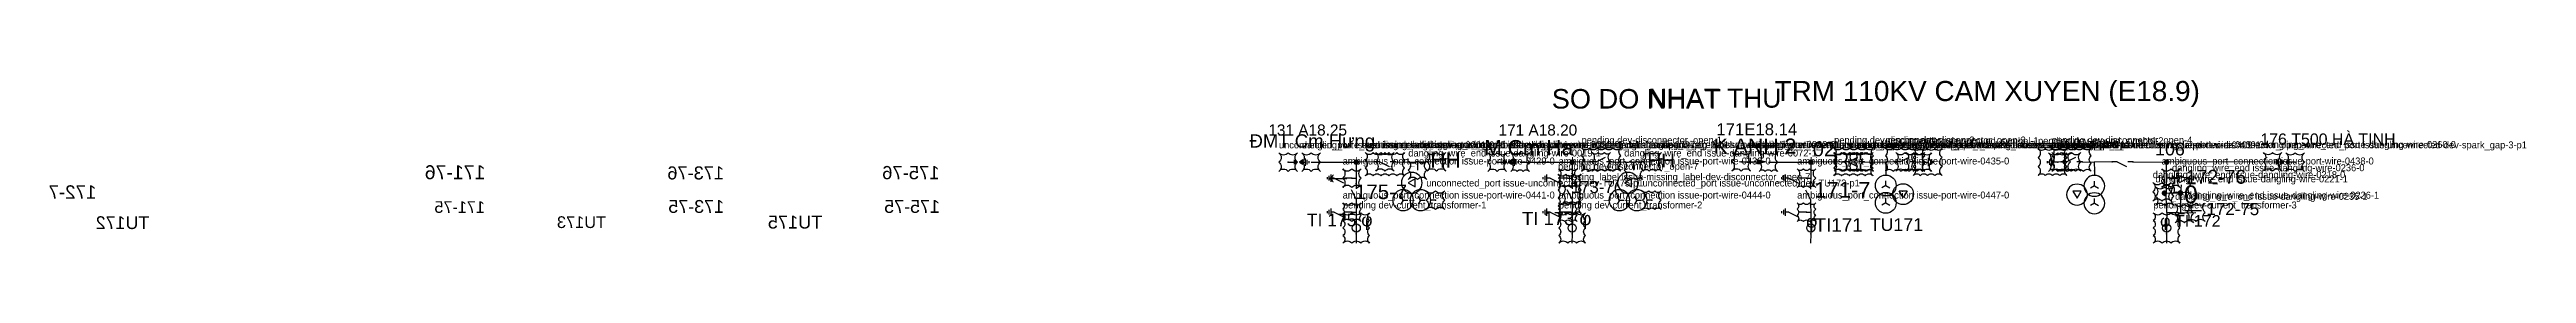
# Model space of a CAD drawing. Header units: millimetres. Extents: x -258 to 330, y 6 to 205.
# Drawn here: x -229 to 306, y 170 to 205 of the extents above; entities that cross this region are included whole.
import ezdxf

# ---------------------------------------------------------------- set-up
doc = ezdxf.new("R2010")
doc.units = ezdxf.units.MM
doc.layers.add('AI_REVIEW', color=2, linetype='Continuous')
doc.layers.add('TEXT', color=7, linetype='Continuous')
for name, color, linetype, lineweight in [('GROUND', 3, 'Continuous', 25), ('HV_110KV', 1, 'Continuous', 25), ('SLD_OTHER', 7, 'Continuous', 25)]:
    doc.layers.add(name, color=color, linetype=linetype, lineweight=lineweight)
doc.layers.add('SYM_PORTS', color=8, linetype='Continuous', plot=False)
doc.styles.add('SLD_TEXT', font='arial.ttf')

msp = doc.modelspace()

# ---------------------------------------------------------------- texts
at = {"layer": 'AI_REVIEW', "char_height": 1.5, "attachment_point": 7}
for s, insert in [('pending dev-disconnector_open-1', (102.26, 191.33)), ('pending dev-disconnector_open-2', (156.83, 191.33)), ('pending dev-disconnector_open-3', (167.91, 191.33)), ('pending dev-ground_symbol-1', (173.91, 191.18)), ('pending dev-ground_symbol-2', (200.9, 191.18)), ('pending dev-disconnector_open-4', (203.9, 191.33)), ('unconnected_port issue-unconnected-dev-spark_gap-1-p1', (36.86, 190.28)), ('dangling_wire_end issue-dangling-wire-0001-0', (41.82, 190.28)), ('ambiguous_port_connection issue-port-wire-0429-0', (50.63, 186.81)), ('pending dev-disconnector_open-5', (55.52, 190.33)), ('missing_label issue-missing_label-dev-disconnector_open-5', (57.77, 190.33)), ('dangling_wire_end issue-dangling-wire-0019-1', (64.81, 188.53)), ('dangling_wire_end issue-dangling-wire-0020-0', (68.9, 190.36)), ('unconnected_port issue-unconnected-dev-spark_gap-2-p1', (82.02, 190.28)), ('dangling_wire_end issue-dangling-wire-0027-0', (86.97, 190.28)), ('pending dev-disconnector_open-7', (97.17, 185.66)), ('ambiguous_port_connection issue-port-wire-0432-0', (97.28, 186.81)), ('missing_label issue-missing_label-dev-disconnector_open-1', (104.51, 190.32)), ('dangling_wire_end issue-dangling-wire-0072-1', (111.47, 188.53)), ('dangling_wire_end issue-dangling-wire-0080-0', (115.55, 190.36)), ('unconnected_port issue-unconnected-dev-line_feeder_arrow-1-p1', (134.76, 190.36)), ('dangling_wire_end issue-dangling-wire-0156-0', (140.63, 190.28)), ('ambiguous_port_connection issue-port-wire-0435-0', (148.85, 186.81)), ('pending dev-disconnector_open-6', (156.75, 190.33)), ('unconnected_port issue-unconnected-dev-disconnector_open-2-p2', (156.83, 190.32)), ('missing_label issue-missing_label-dev-disconnector_open-6', (159, 190.33)), ('missing_label issue-missing_label-dev-disconnector_open-2', (159.08, 190.32)), ('unconnected_port issue-unconnected-dev-disconnector_open-6-p1', (161.25, 190.33)), ('missing_label issue-missing_label-dev-disconnector_open-3', (170.16, 190.32)), ('ambiguous_port_connection issue-port-wire-0408-0', (172.41, 190.32)), ('ambiguous_port_connection issue-port-wire-0408-1', (173.91, 190.28)), ('ambiguous_port_connection issue-port-wire-0409-1', (203.15, 190.28)), ('ambiguous_port_connection issue-port-wire-0409-0', (203.9, 190.32)), ('missing_label issue-missing_label-dev-disconnector_open-4', (206.15, 190.32)), ('ambiguous_port_connection issue-port-wire-0438-0', (227.62, 186.81)), ('dangling_wire_end issue-dangling-wire-0236-0', (229.85, 185.36)), ('dangling_wire_end issue-dangling-wire-0360-0', (249.6, 190.36)), ('unconnected_port issue-unconnected-dev-spark_gap-3-p1', (254.47, 190.28)), ('unconnected_port issue-unconnected-dev-TU175-p1', (68.69, 182.07)), ('missing_label issue-missing_label-dev-disconnector_open-7', (98.19, 183.41)), ('unconnected_port issue-unconnected-dev-TU173-p1', (115.43, 182.07)), ('dangling_wire_end issue-dangling-wire-0218-0', (225.69, 183.87)), ('dangling_wire_end issue-dangling-wire-0221-1', (226.27, 182.95)), ('ambiguous_port_connection issue-port-wire-0441-0', (50.63, 179.48)), ('pending dev-current_transformer-1', (50.69, 177.33)), ('ambiguous_port_connection issue-port-wire-0444-0', (97.28, 179.48)), ('pending dev-current_transformer-2', (97.35, 177.33)), ('ambiguous_port_connection issue-port-wire-0447-0', (148.85, 179.48)), ('pending dev-current_transformer-3', (225.81, 177.33)), ('dangling_wire_end issue-dangling-wire-0235-1', (230.52, 179.2)), ('dangling_wire_end issue-dangling-wire-0226-1', (233.02, 179.45))]:
    msp.add_mtext(s, dxfattribs=dict(at, insert=insert))
at = {"layer": 'TEXT', "attachment_point": 7, "style": 'SLD_TEXT'}
for s, insert, char_height in [('SO DO NHAT', (95.81, 199.25), 4.205), ('NHAT THU', (116.63, 199.45), 4.078), ('TRM 110KV CAM XUYEN (E18.9)', (143.96, 199.63), 4.3218), ('ĐMT Cm Hưng', (30.5, 190.03), 2.8648), ('131 A18.25', (34.57, 193.47), 2.379), ('171 A18.20', (84.31, 193.47), 2.379), ('K ANH 2', (130.8, 189.56), 3.287), ('171E18.14', (131.38, 193.51), 2.588), ('176 T500 HÀ TINH', (248.93, 191.45), 2.461), ('HH', (69.56, 186.6), 3.259), ('M Cm Ha', (81.23, 189.22), 3.258), ('HH', (116.47, 186.64), 2.968), ('02', (152.21, 188.98), 3.122), ('106', (226.19, 189.18), 2.758), ('←', (46.24, 183.07), 4.81), ('173-7(', (99.97, 180.33), 2.579), ('0', (232.43, 178.84), 3.84), ('TI 175 φ', (42.9, 173.15), 2.701), ('Y', (63.15, 179.55), 0.902), ('TI 173 φ', (89.39, 173.33), 2.854), ('Y', (109.8, 179.55), 0.902), ('— 172-75', (232.6, 176.31), 2.624), ('φ', (150.79, 172.88), 2.67), ('φ TI 172', (227.27, 173.12), 2.491)]:
    msp.add_mtext(s, dxfattribs=dict(at, insert=insert, char_height=char_height))

# ---------------------------------------------------------------- blocks, each defined once
blk = doc.blocks.new('SYM_DISCONNECTOR_OPEN')
at = {"lineweight": 25}
for points in [[(0, -1.25), (-1.125, 1)], [(0, 2.5), (0, 1.25)], [(0, -1.25), (0, -2.5)]]:
    blk.add_lwpolyline(points, dxfattribs=at)
at = {"layer": 'SYM_PORTS'}
for p in [(0, 2.5), (0, -2.5)]:
    blk.add_point(p, dxfattribs=at)
blk.add_attdef('DEVICE_CODE', (1, -0.5), '', height=2)
blk = doc.blocks.new('SYM_GROUND_SYMBOL')
at = {"lineweight": 25}
for points in [[(0, 1.25), (0, -0.25)], [(-1, -0.25), (1, -0.25)], [(-0.625, -0.75), (0.625, -0.75)], [(-0.25, -1.25), (0.25, -1.25)]]:
    blk.add_lwpolyline(points, dxfattribs=at)
at = {"layer": 'SYM_PORTS'}
blk.add_point((0, 1.25), dxfattribs=at)
blk = doc.blocks.new('SYM_SPARK_GAP')
for points in [[(0, 0.25), (-0.5, 1), (0.5, 1)], [(0, -0.25), (-0.5, -1), (0.5, -1)]]:
    blk.add_hatch(color=7).paths.add_polyline_path(points)
at = {"lineweight": 25}
for points in [[(0, 0.25), (-0.5, 1), (0.5, 1)], [(0, -0.25), (-0.5, -1), (0.5, -1)]]:
    blk.add_lwpolyline(points, close=True, dxfattribs=at)
for points in [[(0, 2.5), (0, 1)], [(-0.875, -1.625), (0.875, -1.625)], [(-0.5625, -2.0625), (0.5625, -2.0625)], [(-0.25, -2.5), (0.25, -2.5)], [(0, -1), (0, -1.625)]]:
    blk.add_lwpolyline(points, dxfattribs=at)
at = {"layer": 'SYM_PORTS'}
blk.add_point((0, 2.5), dxfattribs=at)
blk.add_attdef('DEVICE_CODE', (1.875, -0.5), '', height=2)
blk = doc.blocks.new('SYM_LINE_FEEDER_ARROW')
blk.add_hatch(color=7).paths.add_polyline_path([(0, -3), (-0.5, -0.75), (0, -1.25), (0.5, -0.75)])
at = {"lineweight": 25}
blk.add_lwpolyline([(0, 3), (0, -1.25)], dxfattribs=at)
blk.add_lwpolyline([(0, -3), (-0.5, -0.75), (0, -1.25), (0.5, -0.75)], close=True, dxfattribs=at)
at = {"layer": 'SYM_PORTS'}
blk.add_point((0, 3), dxfattribs=at)
blk.add_attdef('LINE_NAME', (1.5, 0), '', height=2)
blk = doc.blocks.new('SYM_VOLTAGE_TRANSFORMER')
at = {"lineweight": 25}
for points in [[(0, 1.375), (-0.8625, 0.875)], [(0, 4.625), (0, 3.625)], [(0, 1.375), (0, 2.375)], [(0, 1.375), (0.8625, 0.875)], [(0, -2.375), (-0.8625, -2.875)], [(0, -2.375), (0, -1.375)], [(0, -2.375), (0.8625, -2.875)]]:
    blk.add_lwpolyline(points, dxfattribs=at)
blk.add_lwpolyline([(2.875, 0.25), (4.625, 0.25), (3.75, -1.25)], close=True, dxfattribs=at)
for centre in [(0, 1.375), (3.75, -0.5), (0, -2.375)]:
    blk.add_circle(centre, 2.25, dxfattribs=at)
at = {"layer": 'SYM_PORTS'}
blk.add_point((0, 4.625), dxfattribs=at)
blk.add_attdef('DEVICE_CODE', (7, 1.625), '', height=2)
at = {"flags": 1}
blk.add_attdef('RATIO', (7, -1.375), '', height=2, dxfattribs=at)
blk = doc.blocks.new('SYM_EARTHING_SWITCH_OPEN')
at = {"lineweight": 25}
for points in [[(0, -1.25), (-1.125, 1)], [(0, 3), (0, 1.25)], [(-0.875, -2), (0.875, -2)], [(-0.5625, -2.4375), (0.5625, -2.4375)], [(-0.25, -2.875), (0.25, -2.875)], [(0, -1.25), (0, -2)]]:
    blk.add_lwpolyline(points, dxfattribs=at)
at = {"layer": 'SYM_PORTS'}
blk.add_point((0, 3), dxfattribs=at)
blk.add_attdef('DEVICE_CODE', (1.875, 0), '', height=2)
blk = doc.blocks.new('SYM_CURRENT_TRANSFORMER')
at = {"lineweight": 25}
blk.add_lwpolyline([(0, 1.25), (0, -1.25)], dxfattribs=at)
blk.add_circle((0, 0), 0.875, dxfattribs=at)
at = {"layer": 'SYM_PORTS'}
for p in [(0, 1.25), (0, -1.25)]:
    blk.add_point(p, dxfattribs=at)
blk.add_attdef('DEVICE_CODE', (1.875, -1.75), '', height=2)
at = {"flags": 1}
blk.add_attdef('RATIO', (1.875, -4.75), '', height=2, dxfattribs=at)

# ---------------------------------------------------------------- hatches: boundary and pattern name
at = {"layer": 'HV_110KV'}
h = msp.add_hatch(color=7, dxfattribs=at)
edge = h.paths.add_edge_path()
edge.add_arc((53.57, 187.76), 0.6, 0, 360)
h = msp.add_hatch(color=7, dxfattribs=at)
edge = h.paths.add_edge_path()
edge.add_arc((100.22, 187.76), 0.6, 0, 360)
h = msp.add_hatch(color=7, dxfattribs=at)
edge = h.paths.add_edge_path()
edge.add_arc((151.79, 187.76), 0.6, 0, 360)
h = msp.add_hatch(color=7, dxfattribs=at)
edge = h.paths.add_edge_path()
edge.add_arc((228.69, 187.76), 0.6, 0, 360)
at = {"layer": 'SLD_OTHER'}
h = msp.add_hatch(color=7, dxfattribs=at)
edge = h.paths.add_edge_path()
edge.add_arc((228.21, 181.09), 0.6, 0, 360)
h = msp.add_hatch(color=7, dxfattribs=at)
edge = h.paths.add_edge_path()
edge.add_arc((231.66, 181.14), 0.6, 0, 360)

# ---------------------------------------------------------------- linework, layer by layer
at = {"layer": 'AI_REVIEW'}
for points in [[(36.86, 185.78, -0.5), (38.86, 185.78, -0.5), (40.86, 185.78, -0.5), (40.86, 187.78, -0.5), (40.86, 189.78, -0.5), (38.86, 189.78, -0.5), (36.86, 189.78, -0.5), (36.86, 187.78, -0.5)], [(41.82, 185.78, -0.5), (43.82, 185.78, -0.5), (45.82, 185.78, -0.5), (45.82, 187.78, -0.5), (45.82, 189.78, -0.5), (43.82, 189.78, -0.5), (41.82, 189.78, -0.5), (41.82, 187.78, -0.5)], [(55.52, 184.82, -0.5), (57.22, 184.82, -0.5), (58.92, 184.82, -0.5), (60.62, 184.82, -0.5), (62.32, 184.82, -0.5), (64.02, 184.82, -0.5), (64.02, 186.49, -0.5), (64.02, 188.16, -0.5), (64.02, 189.83, -0.5), (62.32, 189.83, -0.5), (60.62, 189.83, -0.5), (58.92, 189.83, -0.5), (57.22, 189.83, -0.5), (55.52, 189.83, -0.5), (55.52, 188.16, -0.5), (55.52, 186.49, -0.5)], [(57.77, 185.83, -0.5), (59.77, 185.83, -0.5), (61.77, 185.83, -0.5), (61.77, 187.83, -0.5), (61.77, 189.83, -0.5), (59.77, 189.83, -0.5), (57.77, 189.83, -0.5), (57.77, 187.83, -0.5)], [(64.81, 184.03, -0.5), (66.81, 184.03, -0.5), (68.81, 184.03, -0.5), (68.81, 186.03, -0.5), (68.81, 188.03, -0.5), (66.81, 188.03, -0.5), (64.81, 188.03, -0.5), (64.81, 186.03, -0.5)], [(68.9, 185.86, -0.5), (70.9, 185.86, -0.5), (72.9, 185.86, -0.5), (72.9, 187.86, -0.5), (72.9, 189.86, -0.5), (70.9, 189.86, -0.5), (68.9, 189.86, -0.5), (68.9, 187.86, -0.5)], [(82.02, 185.78, -0.5), (84.02, 185.78, -0.5), (86.02, 185.78, -0.5), (86.02, 187.78, -0.5), (86.02, 189.78, -0.5), (84.02, 189.78, -0.5), (82.02, 189.78, -0.5), (82.02, 187.78, -0.5)], [(86.97, 185.78, -0.5), (88.31, 185.78, -0.5), (89.64, 185.78, -0.5), (90.97, 185.78, -0.5), (90.97, 187.78, -0.5), (90.97, 189.78, -0.5), (89.64, 189.78, -0.5), (88.31, 189.78, -0.5), (86.97, 189.78, -0.5), (86.97, 187.78, -0.5)], [(102.26, 185.82, -0.5), (103.96, 185.82, -0.5), (105.66, 185.82, -0.5), (107.36, 185.82, -0.5), (109.06, 185.82, -0.5), (110.76, 185.82, -0.5), (110.76, 187.49, -0.5), (110.76, 189.16, -0.5), (110.76, 190.83, -0.5), (109.06, 190.83, -0.5), (107.36, 190.83, -0.5), (105.66, 190.83, -0.5), (103.96, 190.83, -0.5), (102.26, 190.83, -0.5), (102.26, 189.16, -0.5), (102.26, 187.49, -0.5)], [(104.51, 185.82, -0.5), (105.84, 185.82, -0.5), (107.18, 185.82, -0.5), (108.51, 185.82, -0.5), (108.51, 187.82, -0.5), (108.51, 189.82, -0.5), (107.18, 189.82, -0.5), (105.84, 189.82, -0.5), (104.51, 189.82, -0.5), (104.51, 187.82, -0.5)], [(111.47, 184.03, -0.5), (112.8, 184.03, -0.5), (114.13, 184.03, -0.5), (115.47, 184.03, -0.5), (115.47, 186.03, -0.5), (115.47, 188.03, -0.5), (114.13, 188.03, -0.5), (112.8, 188.03, -0.5), (111.47, 188.03, -0.5), (111.47, 186.03, -0.5)], [(115.55, 185.86, -0.5), (116.88, 185.86, -0.5), (118.22, 185.86, -0.5), (119.55, 185.86, -0.5), (119.55, 187.86, -0.5), (119.55, 189.86, -0.5), (118.22, 189.86, -0.5), (116.88, 189.86, -0.5), (115.55, 189.86, -0.5), (115.55, 187.86, -0.5)], [(134.76, 185.86, -0.5), (136.76, 185.86, -0.5), (138.76, 185.86, -0.5), (138.76, 187.86, -0.5), (138.76, 189.86, -0.5), (136.76, 189.86, -0.5), (134.76, 189.86, -0.5), (134.76, 187.86, -0.5)], [(140.63, 185.78, -0.5), (141.96, 185.78, -0.5), (143.29, 185.78, -0.5), (144.63, 185.78, -0.5), (144.63, 187.78, -0.5), (144.63, 189.78, -0.5), (143.29, 189.78, -0.5), (141.96, 189.78, -0.5), (140.63, 189.78, -0.5), (140.63, 187.78, -0.5)], [(156.75, 184.82, -0.5), (158.45, 184.82, -0.5), (160.15, 184.82, -0.5), (161.85, 184.82, -0.5), (163.55, 184.82, -0.5), (165.25, 184.82, -0.5), (165.25, 186.49, -0.5), (165.25, 188.16, -0.5), (165.25, 189.83, -0.5), (163.55, 189.83, -0.5), (161.85, 189.83, -0.5), (160.15, 189.83, -0.5), (158.45, 189.83, -0.5), (156.75, 189.83, -0.5), (156.75, 188.16, -0.5), (156.75, 186.49, -0.5)], [(156.83, 185.82, -0.5), (158.53, 185.82, -0.5), (160.23, 185.82, -0.5), (161.93, 185.82, -0.5), (163.63, 185.82, -0.5), (165.33, 185.82, -0.5), (165.33, 187.49, -0.5), (165.33, 189.16, -0.5), (165.33, 190.83, -0.5), (163.63, 190.83, -0.5), (161.93, 190.83, -0.5), (160.23, 190.83, -0.5), (158.53, 190.83, -0.5), (156.83, 190.83, -0.5), (156.83, 189.16, -0.5), (156.83, 187.49, -0.5)], [(156.83, 185.82, -0.5), (158.83, 185.82, -0.5), (160.83, 185.82, -0.5), (160.83, 187.82, -0.5), (160.83, 189.82, -0.5), (158.83, 189.82, -0.5), (156.83, 189.82, -0.5), (156.83, 187.82, -0.5)], [(159, 185.83, -0.5), (160.33, 185.83, -0.5), (161.66, 185.83, -0.5), (163, 185.83, -0.5), (163, 187.83, -0.5), (163, 189.83, -0.5), (161.66, 189.83, -0.5), (160.33, 189.83, -0.5), (159, 189.83, -0.5), (159, 187.83, -0.5)], [(159.08, 185.82, -0.5), (161.08, 185.82, -0.5), (163.08, 185.82, -0.5), (163.08, 187.82, -0.5), (163.08, 189.82, -0.5), (161.08, 189.82, -0.5), (159.08, 189.82, -0.5), (159.08, 187.82, -0.5)], [(161.25, 185.83, -0.5), (162.58, 185.83, -0.5), (163.91, 185.83, -0.5), (165.25, 185.83, -0.5), (165.25, 187.83, -0.5), (165.25, 189.83, -0.5), (163.91, 189.83, -0.5), (162.58, 189.83, -0.5), (161.25, 189.83, -0.5), (161.25, 187.83, -0.5)], [(167.91, 185.82, -0.5), (169.61, 185.82, -0.5), (171.31, 185.82, -0.5), (173.01, 185.82, -0.5), (174.71, 185.82, -0.5), (176.41, 185.82, -0.5), (176.41, 187.49, -0.5), (176.41, 189.16, -0.5), (176.41, 190.83, -0.5), (174.71, 190.83, -0.5), (173.01, 190.83, -0.5), (171.31, 190.83, -0.5), (169.61, 190.83, -0.5), (167.91, 190.83, -0.5), (167.91, 189.16, -0.5), (167.91, 187.49, -0.5)], [(170.16, 185.82, -0.5), (172.16, 185.82, -0.5), (174.16, 185.82, -0.5), (174.16, 187.82, -0.5), (174.16, 189.82, -0.5), (172.16, 189.82, -0.5), (170.16, 189.82, -0.5), (170.16, 187.82, -0.5)], [(172.41, 185.82, -0.5), (174.41, 185.82, -0.5), (176.41, 185.82, -0.5), (176.41, 187.82, -0.5), (176.41, 189.82, -0.5), (174.41, 189.82, -0.5), (172.41, 189.82, -0.5), (172.41, 187.82, -0.5)], [(173.91, 184.88, -0.5), (175.47, 184.88, -0.5), (177.03, 184.88, -0.5), (178.6, 184.88, -0.5), (180.16, 184.88, -0.5), (180.16, 186.81, -0.5), (180.16, 188.75, -0.5), (180.16, 190.68, -0.5), (178.6, 190.68, -0.5), (177.03, 190.68, -0.5), (175.47, 190.68, -0.5), (173.91, 190.68, -0.5), (173.91, 188.75, -0.5), (173.91, 186.81, -0.5)], [(173.91, 185.78, -0.5), (175.91, 185.78, -0.5), (177.91, 185.78, -0.5), (177.91, 187.78, -0.5), (177.91, 189.78, -0.5), (175.91, 189.78, -0.5), (173.91, 189.78, -0.5), (173.91, 187.78, -0.5)], [(200.9, 184.88, -0.5), (202.46, 184.88, -0.5), (204.03, 184.88, -0.5), (205.59, 184.88, -0.5), (207.15, 184.88, -0.5), (207.15, 186.81, -0.5), (207.15, 188.75, -0.5), (207.15, 190.68, -0.5), (205.59, 190.68, -0.5), (204.03, 190.68, -0.5), (202.46, 190.68, -0.5), (200.9, 190.68, -0.5), (200.9, 188.75, -0.5), (200.9, 186.81, -0.5)], [(203.15, 185.78, -0.5), (205.15, 185.78, -0.5), (207.15, 185.78, -0.5), (207.15, 187.78, -0.5), (207.15, 189.78, -0.5), (205.15, 189.78, -0.5), (203.15, 189.78, -0.5), (203.15, 187.78, -0.5)], [(203.9, 185.82, -0.5), (205.6, 185.82, -0.5), (207.3, 185.82, -0.5), (209, 185.82, -0.5), (210.7, 185.82, -0.5), (212.4, 185.82, -0.5), (212.4, 187.49, -0.5), (212.4, 189.16, -0.5), (212.4, 190.83, -0.5), (210.7, 190.83, -0.5), (209, 190.83, -0.5), (207.3, 190.83, -0.5), (205.6, 190.83, -0.5), (203.9, 190.83, -0.5), (203.9, 189.16, -0.5), (203.9, 187.49, -0.5)], [(203.9, 185.82, -0.5), (205.9, 185.82, -0.5), (207.9, 185.82, -0.5), (207.9, 187.82, -0.5), (207.9, 189.82, -0.5), (205.9, 189.82, -0.5), (203.9, 189.82, -0.5), (203.9, 187.82, -0.5)], [(206.15, 185.82, -0.5), (208.15, 185.82, -0.5), (210.15, 185.82, -0.5), (210.15, 187.82, -0.5), (210.15, 189.82, -0.5), (208.15, 189.82, -0.5), (206.15, 189.82, -0.5), (206.15, 187.82, -0.5)], [(249.6, 185.86, -0.5), (251.6, 185.86, -0.5), (253.6, 185.86, -0.5), (253.6, 187.86, -0.5), (253.6, 189.86, -0.5), (251.6, 189.86, -0.5), (249.6, 189.86, -0.5), (249.6, 187.86, -0.5)], [(254.47, 185.78, -0.5), (256.47, 185.78, -0.5), (258.47, 185.78, -0.5), (258.47, 187.78, -0.5), (258.47, 189.78, -0.5), (256.47, 189.78, -0.5), (254.47, 189.78, -0.5), (254.47, 187.78, -0.5)], [(50.63, 182.31, -0.5), (52.63, 182.31, -0.5), (54.63, 182.31, -0.5), (54.63, 184.31, -0.5), (54.63, 186.31, -0.5), (52.63, 186.31, -0.5), (50.63, 186.31, -0.5), (50.63, 184.31, -0.5)], [(97.17, 176.66, -0.5), (98.84, 176.66, -0.5), (100.52, 176.66, -0.5), (102.19, 176.66, -0.5), (102.19, 178.36, -0.5), (102.19, 180.06, -0.5), (102.19, 181.76, -0.5), (102.19, 183.46, -0.5), (102.19, 185.16, -0.5), (100.52, 185.16, -0.5), (98.84, 185.16, -0.5), (97.17, 185.16, -0.5), (97.17, 183.46, -0.5), (97.17, 181.76, -0.5), (97.17, 180.06, -0.5), (97.17, 178.36, -0.5)], [(97.28, 182.31, -0.5), (98.62, 182.31, -0.5), (99.95, 182.31, -0.5), (101.28, 182.31, -0.5), (101.28, 184.31, -0.5), (101.28, 186.31, -0.5), (99.95, 186.31, -0.5), (98.62, 186.31, -0.5), (97.28, 186.31, -0.5), (97.28, 184.31, -0.5)], [(98.19, 178.91, -0.5), (99.52, 178.91, -0.5), (100.85, 178.91, -0.5), (102.19, 178.91, -0.5), (102.19, 180.91, -0.5), (102.19, 182.91, -0.5), (100.85, 182.91, -0.5), (99.52, 182.91, -0.5), (98.19, 182.91, -0.5), (98.19, 180.91, -0.5)], [(148.85, 182.31, -0.5), (150.18, 182.31, -0.5), (151.52, 182.31, -0.5), (152.85, 182.31, -0.5), (152.85, 184.31, -0.5), (152.85, 186.31, -0.5), (151.52, 186.31, -0.5), (150.18, 186.31, -0.5), (148.85, 186.31, -0.5), (148.85, 184.31, -0.5)], [(225.69, 179.37, -0.5), (227.69, 179.37, -0.5), (229.69, 179.37, -0.5), (229.69, 181.37, -0.5), (229.69, 183.37, -0.5), (227.69, 183.37, -0.5), (225.69, 183.37, -0.5), (225.69, 181.37, -0.5)], [(226.27, 178.45, -0.5), (228.27, 178.45, -0.5), (230.27, 178.45, -0.5), (230.27, 180.45, -0.5), (230.27, 182.45, -0.5), (228.27, 182.45, -0.5), (226.27, 182.45, -0.5), (226.27, 180.45, -0.5)], [(227.62, 182.31, -0.5), (229.62, 182.31, -0.5), (231.62, 182.31, -0.5), (231.62, 184.31, -0.5), (231.62, 186.31, -0.5), (229.62, 186.31, -0.5), (227.62, 186.31, -0.5), (227.62, 184.31, -0.5)], [(229.85, 180.86, -0.5), (231.85, 180.86, -0.5), (233.85, 180.86, -0.5), (233.85, 182.86, -0.5), (233.85, 184.86, -0.5), (231.85, 184.86, -0.5), (229.85, 184.86, -0.5), (229.85, 182.86, -0.5)], [(50.63, 174.98, -0.5), (52.63, 174.98, -0.5), (54.63, 174.98, -0.5), (54.63, 176.31, -0.5), (54.63, 177.65, -0.5), (54.63, 178.98, -0.5), (52.63, 178.98, -0.5), (50.63, 178.98, -0.5), (50.63, 177.65, -0.5), (50.63, 176.31, -0.5)], [(50.69, 170.33, -0.5), (52.61, 170.33, -0.5), (54.53, 170.33, -0.5), (56.44, 170.33, -0.5), (56.44, 171.95, -0.5), (56.44, 173.58, -0.5), (56.44, 175.2, -0.5), (56.44, 176.83, -0.5), (54.53, 176.83, -0.5), (52.61, 176.83, -0.5), (50.69, 176.83, -0.5), (50.69, 175.2, -0.5), (50.69, 173.58, -0.5), (50.69, 171.95, -0.5)], [(68.69, 177.57, -0.5), (70.69, 177.57, -0.5), (72.69, 177.57, -0.5), (72.69, 179.57, -0.5), (72.69, 181.57, -0.5), (70.69, 181.57, -0.5), (68.69, 181.57, -0.5), (68.69, 179.57, -0.5)], [(97.28, 174.98, -0.5), (98.62, 174.98, -0.5), (99.95, 174.98, -0.5), (101.28, 174.98, -0.5), (101.28, 176.31, -0.5), (101.28, 177.65, -0.5), (101.28, 178.98, -0.5), (99.95, 178.98, -0.5), (98.62, 178.98, -0.5), (97.28, 178.98, -0.5), (97.28, 177.65, -0.5), (97.28, 176.31, -0.5)], [(97.35, 170.33, -0.5), (99.26, 170.33, -0.5), (101.18, 170.33, -0.5), (103.1, 170.33, -0.5), (103.1, 171.95, -0.5), (103.1, 173.58, -0.5), (103.1, 175.2, -0.5), (103.1, 176.83, -0.5), (101.18, 176.83, -0.5), (99.26, 176.83, -0.5), (97.35, 176.83, -0.5), (97.35, 175.2, -0.5), (97.35, 173.58, -0.5), (97.35, 171.95, -0.5)], [(115.43, 177.57, -0.5), (116.76, 177.57, -0.5), (118.09, 177.57, -0.5), (119.43, 177.57, -0.5), (119.43, 179.57, -0.5), (119.43, 181.57, -0.5), (118.09, 181.57, -0.5), (116.76, 181.57, -0.5), (115.43, 181.57, -0.5), (115.43, 179.57, -0.5)], [(148.85, 174.98, -0.5), (150.18, 174.98, -0.5), (151.52, 174.98, -0.5), (152.85, 174.98, -0.5), (152.85, 176.31, -0.5), (152.85, 177.65, -0.5), (152.85, 178.98, -0.5), (151.52, 178.98, -0.5), (150.18, 178.98, -0.5), (148.85, 178.98, -0.5), (148.85, 177.65, -0.5), (148.85, 176.31, -0.5)], [(225.81, 170.33, -0.5), (227.73, 170.33, -0.5), (229.64, 170.33, -0.5), (231.56, 170.33, -0.5), (231.56, 171.95, -0.5), (231.56, 173.58, -0.5), (231.56, 175.2, -0.5), (231.56, 176.83, -0.5), (229.64, 176.83, -0.5), (227.73, 176.83, -0.5), (225.81, 176.83, -0.5), (225.81, 175.2, -0.5), (225.81, 173.58, -0.5), (225.81, 171.95, -0.5)], [(230.52, 174.7, -0.5), (232.52, 174.7, -0.5), (234.52, 174.7, -0.5), (234.52, 176.7, -0.5), (234.52, 178.7, -0.5), (232.52, 178.7, -0.5), (230.52, 178.7, -0.5), (230.52, 176.7, -0.5)], [(233.02, 174.95, -0.5), (235.02, 174.95, -0.5), (237.02, 174.95, -0.5), (237.02, 176.95, -0.5), (237.02, 178.95, -0.5), (235.02, 178.95, -0.5), (233.02, 178.95, -0.5), (233.02, 176.95, -0.5)]]:
    msp.add_lwpolyline(points, format="xyb", close=True, dxfattribs=at)
at = {"layer": 'GROUND'}
for points in [[(174.41, 187.82), (175.91, 187.78)], [(205.9, 187.82), (205.15, 187.78)]]:
    msp.add_lwpolyline(points, dxfattribs=at)
at = {"layer": 'HV_110KV'}
for points in [[(43.82, 187.78), (53.57, 187.76)], [(57.52, 187.83), (53.57, 187.76)], [(53.57, 187.76), (53.57, 184.31)], [(88.97, 187.78), (100.22, 187.76)], [(104.26, 187.82), (100.22, 187.76)], [(100.22, 187.76), (100.22, 184.31)], [(142.63, 187.78), (151.79, 187.76)], [(158.75, 187.83), (151.79, 187.76)], [(151.79, 187.76), (151.79, 184.31)], [(163.33, 187.82), (168.04, 187.76)], [(168.04, 187.76), (167.99, 185.99)], [(169.91, 187.82), (168.04, 187.76)], [(210.4, 187.82), (213.02, 187.76)], [(216.9, 187.83), (213.02, 187.76)], [(213.02, 187.76), (213.07, 185.91)], [(221.4, 187.83), (228.69, 187.76)], [(251.6, 187.86), (228.69, 187.76)], [(228.69, 184.31), (228.69, 187.76)], [(52.63, 184.31), (53.57, 184.31)], [(53.57, 184.31), (53.53, 183.16)], [(99.28, 184.31), (100.22, 184.31)], [(100.22, 184.31), (100.19, 183.16)], [(150.85, 184.31), (151.79, 184.31)], [(151.79, 184.31), (151.76, 183.07)], [(228.71, 176.95), (228.6, 180.28), (228.69, 181.95), (228.69, 184.31)], [(229.62, 184.31), (228.69, 184.31)], [(52.63, 176.98), (53.57, 176.98)], [(53.53, 178.66), (53.57, 176.98)], [(53.57, 176.98), (53.57, 174.83)], [(99.28, 176.98), (100.22, 176.98)], [(100.19, 178.66), (100.22, 176.98)], [(100.22, 176.98), (100.22, 174.83)], [(150.85, 176.98), (151.79, 176.98)], [(151.76, 178.57), (151.79, 176.98)], [(151.79, 176.98), (151.79, 174.83)], [(228.71, 176.95), (228.69, 174.83)], [(228.71, 176.95), (231.27, 176.95), (232.43, 176.87), (235.02, 176.95)], [(53.57, 172.33), (53.53, 170.33)], [(100.22, 172.33), (100.18, 170.33)], [(151.79, 172.33), (151.75, 170.33)], [(228.69, 172.33), (228.64, 170.33)]]:
    msp.add_lwpolyline(points, dxfattribs=at)
at = {"layer": 'SLD_OTHER'}
for points in [[(62.02, 187.83), (66.81, 187.76)], [(70.9, 187.86), (66.81, 187.76)], [(66.81, 187.76), (66.81, 186.03)], [(108.76, 187.82), (113.47, 187.76)], [(117.55, 187.86), (113.47, 187.76)], [(113.47, 187.76), (113.47, 186.03)], [(231.85, 182.86), (231.66, 181.14)], [(227.69, 181.37), (228.21, 181.09)], [(228.21, 181.09), (231.66, 181.14)], [(228.21, 181.09), (228.27, 180.45)], [(231.66, 181.14), (231.66, 176.7), (232.52, 176.7)]]:
    msp.add_lwpolyline(points, dxfattribs=at)

# ---------------------------------------------------------------- block references
at = {"layer": 'GROUND', "xscale": 0.900011588382326, "yscale": 0.900011588382326}
for name, p, rotation in [('SYM_DISCONNECTOR_OPEN', (172.16, 187.82), 270), ('SYM_GROUND_SYMBOL', (177.03, 187.78), 90), ('SYM_GROUND_SYMBOL', (204.03, 187.78), 270)]:
    msp.add_blockref(name, p, dxfattribs=dict(at, rotation=rotation))
at = {"layer": 'HV_110KV'}
ref = msp.add_blockref('SYM_DISCONNECTOR_OPEN', (219.15, 187.83), dxfattribs=dict(at, xscale=-0.900011588382326, yscale=0.900011588382326, rotation=270))
ref.add_attrib('DEVICE_CODE', '172-7', (218.69, 179.88), dxfattribs={"layer": 'TEXT', "extrusion": (0, 0, -1), "height": 2.892, "style": 'SLD_TEXT'})
at = {"layer": 'HV_110KV', "xscale": 0.900011588382326, "yscale": 0.900011588382326, "rotation": 270}
for p in [(161.08, 187.82), (208.15, 187.82)]:
    msp.add_blockref('SYM_DISCONNECTOR_OPEN', p, dxfattribs=at)
at = {"layer": 'HV_110KV'}
ref = msp.add_blockref('SYM_VOLTAGE_TRANSFORMER', (213.07, 181.28), dxfattribs=dict(at, xscale=-0.999983254745884, yscale=0.999983254745884))
ref.add_attrib('DEVICE_CODE', 'TU172', (207.27, 173.35), dxfattribs={"layer": 'TEXT', "extrusion": (0, 0, -1), "height": 2.756, "style": 'SLD_TEXT'})
ref = msp.add_blockref('SYM_EARTHING_SWITCH_OPEN', (148.15, 184.31), dxfattribs=dict(at, xscale=-0.900011588382326, yscale=0.900011588382326, rotation=270))
ref.add_attrib('DEVICE_CODE', '171-76', (134.63, 184.09), dxfattribs={"layer": 'TEXT', "extrusion": (0, 0, -1), "height": 3.01, "style": 'SLD_TEXT'})
ref = msp.add_blockref('SYM_VOLTAGE_TRANSFORMER', (112.8, 179.57), dxfattribs=dict(at, xscale=-0.999983254745884, yscale=0.999983254745884, rotation=270))
ref.add_attrib('DEVICE_CODE', 'TU173', (108.55, 173.57), dxfattribs={"layer": 'TEXT', "extrusion": (0, 0, -1), "height": 2.532, "style": 'SLD_TEXT'})
ref = msp.add_blockref('SYM_EARTHING_SWITCH_OPEN', (96.58, 184.31), dxfattribs=dict(at, xscale=-0.900011588382326, yscale=0.900011588382326, rotation=270))
ref.add_attrib('DEVICE_CODE', '173-76', (83.06, 184.04), dxfattribs={"layer": 'TEXT', "extrusion": (0, 0, -1), "height": 2.815, "style": 'SLD_TEXT'})
ref = msp.add_blockref('SYM_VOLTAGE_TRANSFORMER', (66.06, 179.57), dxfattribs=dict(at, xscale=-0.999983254745884, yscale=0.999983254745884, rotation=270))
ref.add_attrib('DEVICE_CODE', 'TU175', (61.82, 173.46), dxfattribs={"layer": 'TEXT', "extrusion": (0, 0, -1), "height": 2.807, "style": 'SLD_TEXT'})
ref = msp.add_blockref('SYM_EARTHING_SWITCH_OPEN', (49.93, 184.31), dxfattribs=dict(at, xscale=-0.900011588382326, yscale=0.900011588382326, rotation=270))
ref.add_attrib('DEVICE_CODE', '175-76', (36.49, 184.09), dxfattribs={"layer": 'TEXT', "extrusion": (0, 0, -1), "height": 2.847, "style": 'SLD_TEXT'})
ref = msp.add_blockref('SYM_DISCONNECTOR_OPEN', (53.53, 180.91), dxfattribs=dict(at, xscale=0.900011588382326, yscale=0.900011588382326))
ref.add_attrib('DEVICE_CODE', '175-7', (53.32, 179.79), dxfattribs={"layer": 'TEXT', "height": 3.148, "style": 'SLD_TEXT'})
for name, p, xscale, yscale in [('SYM_DISCONNECTOR_OPEN', (100.19, 180.91), 0.900011588382326, 0.900011588382326), ('SYM_CURRENT_TRANSFORMER', (53.57, 173.58), 0.999983254745884, 0.999983254745884), ('SYM_CURRENT_TRANSFORMER', (100.22, 173.58), 0.999983254745884, 0.999983254745884), ('SYM_CURRENT_TRANSFORMER', (228.69, 173.58), 0.999983254745884, 0.999983254745884)]:
    msp.add_blockref(name, p, dxfattribs=dict(at, xscale=xscale, yscale=yscale))
ref = msp.add_blockref('SYM_DISCONNECTOR_OPEN', (151.76, 180.82), dxfattribs=dict(at, xscale=0.900011588382326, yscale=0.900011588382326))
ref.add_attrib('DEVICE_CODE', '171-7', (152.54, 180.12), dxfattribs={"layer": 'TEXT', "height": 3.4, "style": 'SLD_TEXT'})
ref = msp.add_blockref('SYM_VOLTAGE_TRANSFORMER', (167.99, 181.37), dxfattribs=dict(at, xscale=0.999983254745884, yscale=0.999983254745884))
ref.add_attrib('DEVICE_CODE', 'TU171', (164.54, 172.94), dxfattribs={"layer": 'TEXT', "height": 2.746, "style": 'SLD_TEXT'})
ref = msp.add_blockref('SYM_EARTHING_SWITCH_OPEN', (232.32, 184.31), dxfattribs=dict(at, xscale=0.900011588382326, yscale=0.900011588382326, rotation=90))
ref.add_attrib('DEVICE_CODE', '172-76', (232.85, 183.11), dxfattribs={"layer": 'TEXT', "height": 2.992, "style": 'SLD_TEXT'})
ref = msp.add_blockref('SYM_EARTHING_SWITCH_OPEN', (148.15, 176.98), dxfattribs=dict(at, xscale=-0.900011588382326, yscale=0.900011588382326, rotation=270))
ref.add_attrib('DEVICE_CODE', '171-75', (134.71, 176.84), dxfattribs={"layer": 'TEXT', "extrusion": (0, 0, -1), "height": 2.516, "style": 'SLD_TEXT'})
ref = msp.add_blockref('SYM_EARTHING_SWITCH_OPEN', (96.58, 176.98), dxfattribs=dict(at, xscale=-0.900011588382326, yscale=0.900011588382326, rotation=270))
ref.add_attrib('DEVICE_CODE', '173-75', (83.06, 176.84), dxfattribs={"layer": 'TEXT', "extrusion": (0, 0, -1), "height": 2.767, "style": 'SLD_TEXT'})
ref = msp.add_blockref('SYM_EARTHING_SWITCH_OPEN', (49.93, 176.98), dxfattribs=dict(at, xscale=-0.900011588382326, yscale=0.900011588382326, rotation=270))
ref.add_attrib('DEVICE_CODE', '175-75', (36.41, 176.84), dxfattribs={"layer": 'TEXT', "extrusion": (0, 0, -1), "height": 2.767, "style": 'SLD_TEXT'})
ref = msp.add_blockref('SYM_CURRENT_TRANSFORMER', (151.79, 173.58), dxfattribs=dict(at, xscale=0.999983254745884, yscale=0.999983254745884))
ref.add_attrib('DEVICE_CODE', 'TI171', (152.62, 172.78), dxfattribs={"layer": 'TEXT', "height": 2.911, "style": 'SLD_TEXT'})
at = {"layer": 'SLD_OTHER', "yscale": 0.900011588382326}
for name, p, xscale, rotation in [('SYM_SPARK_GAP', (41.11, 187.78), 0.900011588382326, 90), ('SYM_DISCONNECTOR_OPEN', (59.77, 187.83), -0.900011588382326, 270), ('SYM_SPARK_GAP', (86.27, 187.78), 0.900011588382326, 90), ('SYM_DISCONNECTOR_OPEN', (106.51, 187.82), 0.900011588382326, 270), ('SYM_LINE_FEEDER_ARROW', (139.46, 187.86), 0.900011588382326, 90), ('SYM_DISCONNECTOR_OPEN', (161, 187.83), -0.900011588382326, 270), ('SYM_SPARK_GAP', (254.22, 187.78), 0.900011588382326, 270)]:
    msp.add_blockref(name, p, dxfattribs=dict(at, xscale=xscale, rotation=rotation))

msp.set_redraw_order([(e.dxf.handle, doc.entitydb.next_handle()) for e in msp.query("TEXT MTEXT ATTDEF DIMENSION ARC_DIMENSION")])  # texts and dimensions are drawn at this point

doc.saveas('drawing.dxf')
